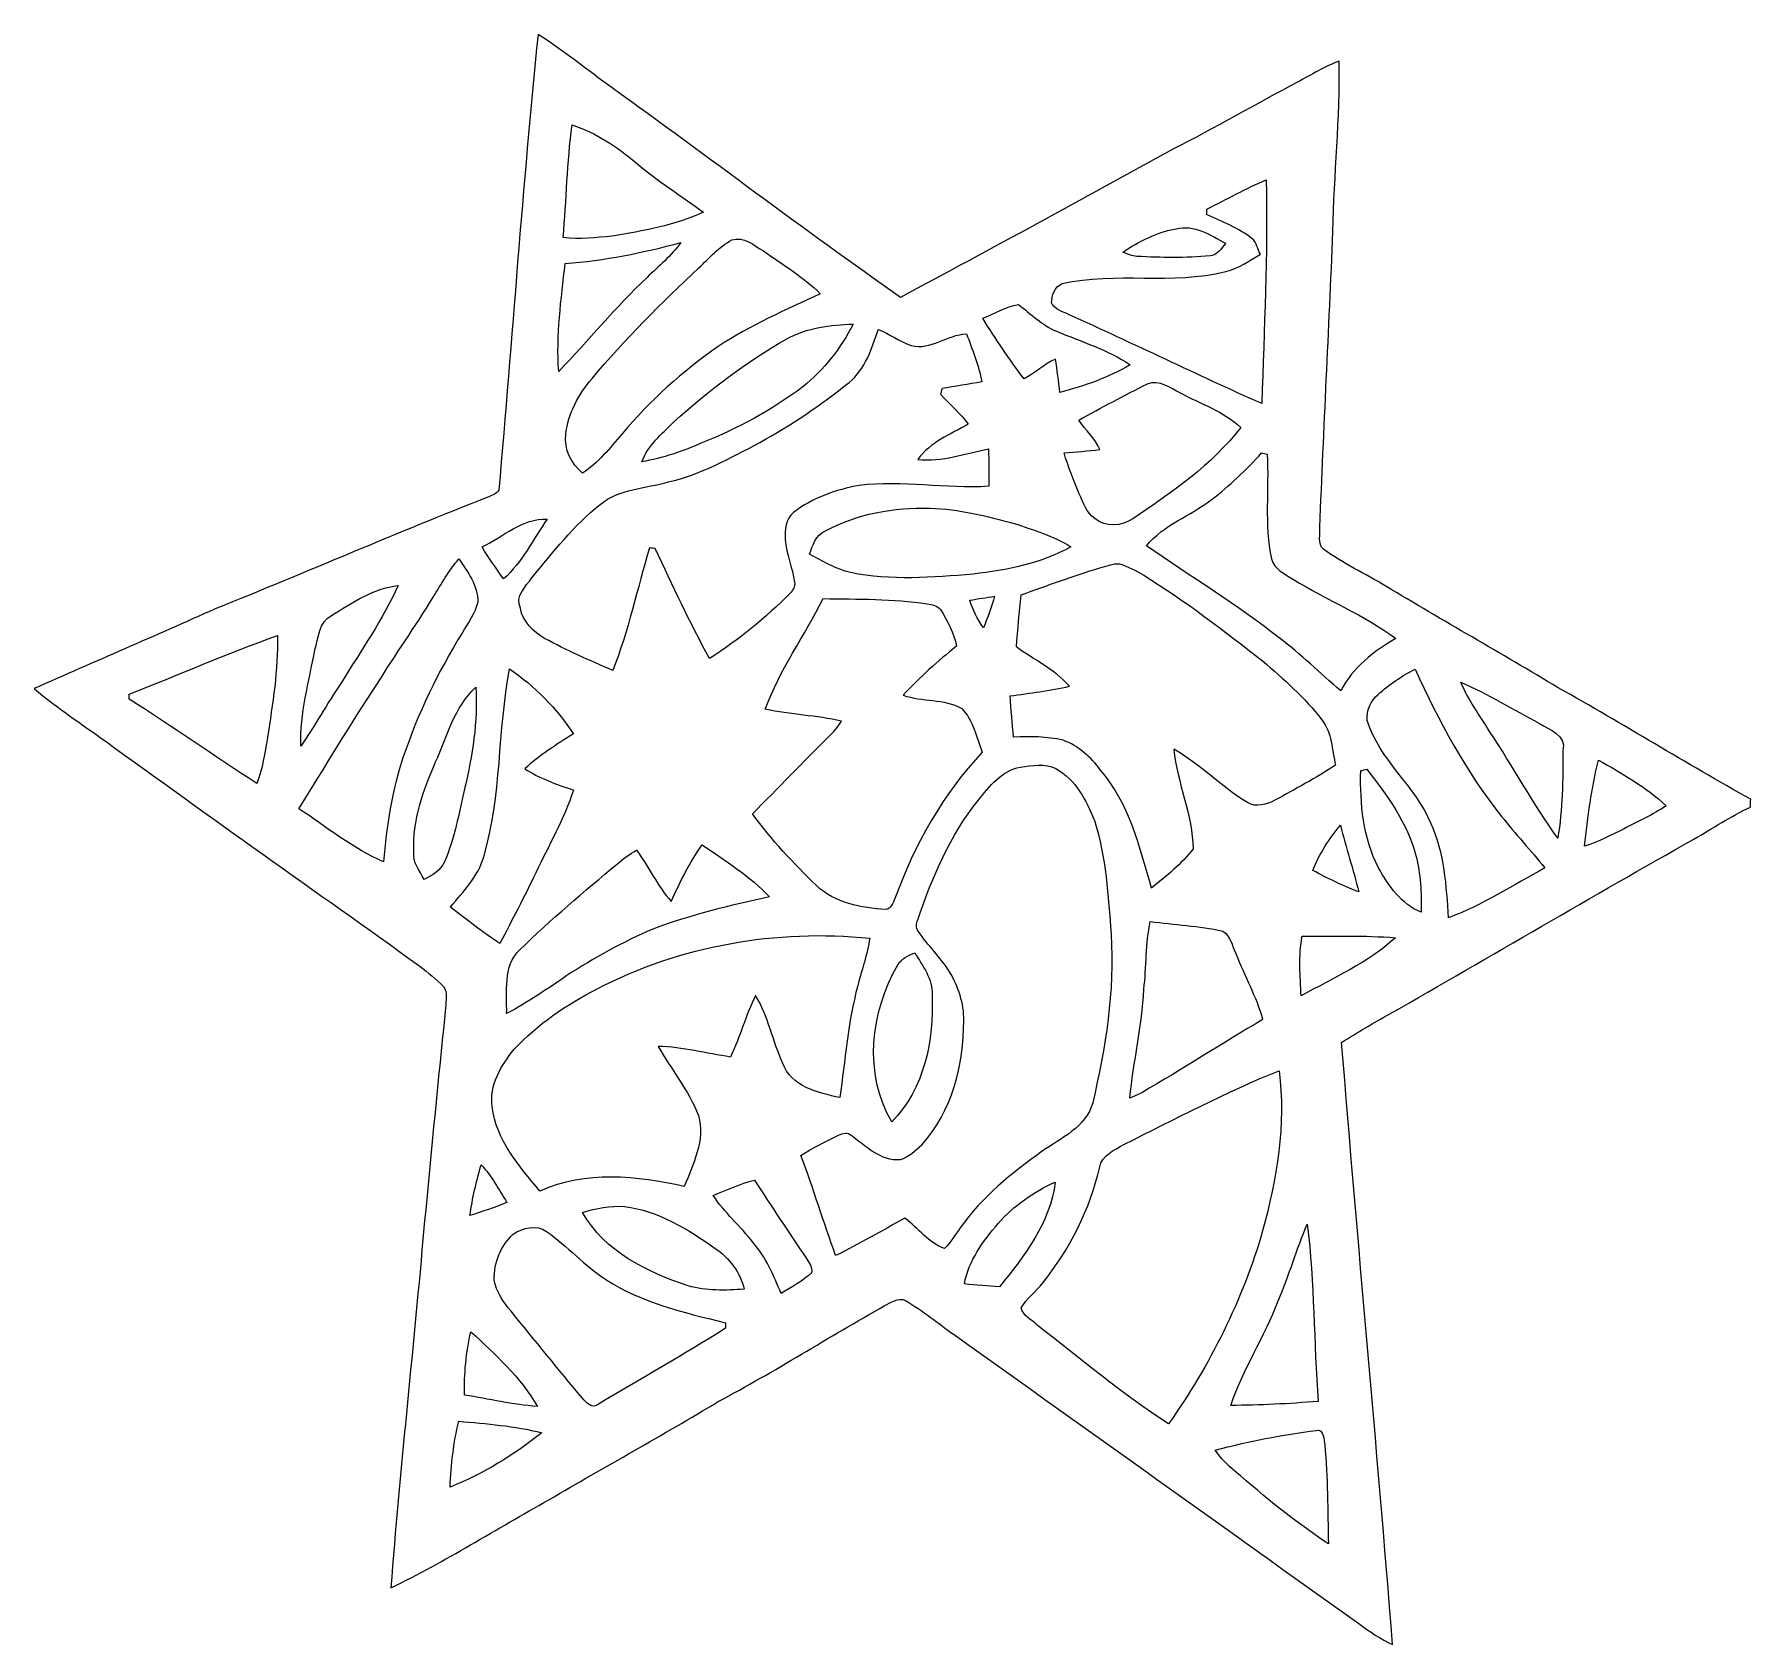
# Model space of a CAD drawing. Header units: centimetres. Extents: x -14.2 to 14.5, y -14.1 to 12.8.
import ezdxf

# ---------------------------------------------------------------- set-up
doc = ezdxf.new("R2010")
doc.units = ezdxf.units.CM
doc.header["$MEASUREMENT"] = 0
doc.layers.add('Layer 1', color=7, linetype='Continuous')

msp = doc.modelspace()

# ---------------------------------------------------------------- linework, layer by layer
at = {"layer": 'Layer 1', "color": 8}
for points, knots in [([(-5.80355, 12.84111), (-5.37245, 12.56947), (-4.97946, 12.24245), (-4.5653, 11.94647), (-4.5653, 11.94647), (-2.95134, 10.78653), (-1.36843, 9.58391), (0.25859, 8.44232), (0.25859, 8.44232), (1.78364, 9.25689), (3.30059, 10.08521), (4.81506, 10.91953), (4.81506, 10.91953), (5.51956, 11.27725), (6.2043, 11.67306), (6.90245, 12.04348), (6.90245, 12.04348), (7.13281, 12.16272), (7.35295, 12.30383), (7.59777, 12.39308), (7.59777, 12.39308), (7.614, 11.44164), (7.51099, 10.49302), (7.49335, 9.54229), (7.49335, 9.54229), (7.42244, 7.89517), (7.34201, 6.24911), (7.27357, 4.60199), (7.27357, 4.60199), (7.28839, 4.49016), (7.23018, 4.32012), (7.3339, 4.23086), (7.3339, 4.23086), (7.66233, 3.9945), (8.03063, 3.82058), (8.37812, 3.61386), (8.37812, 3.61386), (9.33379, 3.03742), (10.3064, 2.48955), (11.26208, 1.91347), (11.26208, 1.91347), (12.34369, 1.30775), (13.39638, 0.65158), (14.48082, 0.0508), (14.48082, 0.0508), (14.47976, 0.0067), (14.47906, -0.03739), (14.47906, -0.0822), (14.47906, -0.0822), (14.14568, -0.22966), (13.84582, -0.43991), (13.52867, -0.61701), (13.52867, -0.61701), (11.82687, -1.57868), (10.1413, -2.56822), (8.44515, -3.54013), (8.44515, -3.54013), (8.17033, -3.689), (7.90293, -3.85092), (7.6387, -4.01743), (7.6387, -4.01743), (7.90751, -7.37482), (8.22607, -10.72938), (8.49136, -14.08712), (8.49136, -14.08712), (8.28746, -13.9954), (8.10472, -13.86699), (7.92762, -13.73293), (7.92762, -13.73293), (5.66808, -12.12462), (3.41312, -10.5096), (1.15464, -8.89988), (1.15464, -8.89988), (0.88406, -8.71185), (0.62971, -8.49947), (0.34431, -8.33367), (0.34431, -8.33367), (0.2219, -8.27052), (0.09419, -8.37424), (-0.0127, -8.42116), (-0.0127, -8.42116), (-0.94262, -8.94644), (-1.84538, -9.519), (-2.788, -10.02171), (-2.788, -10.02171), (-3.72322, -10.58616), (-4.68101, -11.11179), (-5.62293, -11.66495), (-5.62293, -11.66495), (-6.50381, -12.15496), (-7.35612, -12.69859), (-8.26453, -13.13674), (-8.26453, -13.13674), (-8.11706, -11.18976), (-7.90011, -9.24877), (-7.7283, -7.30391), (-7.7283, -7.30391), (-7.60871, -6.01486), (-7.48312, -4.72652), (-7.34977, -3.43923), (-7.34977, -3.43923), (-7.35083, -3.3207), (-7.30709, -3.1817), (-7.38399, -3.08116), (-7.38399, -3.08116), (-7.50817, -2.95698), (-7.64399, -2.84621), (-7.78193, -2.73897), (-7.78193, -2.73897), (-9.53029, -1.48661), (-11.28818, -0.24836), (-13.02879, 1.01388), (-13.02879, 1.01388), (-13.4306, 1.30739), (-13.85394, 1.57409), (-14.22929, 1.90183), (-14.22929, 1.90183), (-13.22105, 2.34703), (-12.20999, 2.78518), (-11.20316, 3.23286), (-11.20316, 3.23286), (-9.67317, 3.8481), (-8.16151, 4.5085), (-6.62517, 5.10893), (-6.62517, 5.10893), (-6.5659, 5.13609), (-6.49781, 5.15938), (-6.45971, 5.21653), (-6.45971, 5.21653), (-6.23358, 7.75723), (-6.06354, 10.30358), (-5.80355, 12.84111), (-5.80355, 12.84111), (-5.80355, 12.84111), (-5.80355, 12.84111), (-5.80355, 12.84111)], [0, 0, 0, 0, 0.02857143, 0.02857143, 0.02857143, 0.02857143, 0.05714286, 0.05714286, 0.05714286, 0.05714286, 0.08571429, 0.08571429, 0.08571429, 0.08571429, 0.11428571, 0.11428571, 0.11428571, 0.11428571, 0.14285714, 0.14285714, 0.14285714, 0.14285714, 0.17142857, 0.17142857, 0.17142857, 0.17142857, 0.2, 0.2, 0.2, 0.2, 0.22857143, 0.22857143, 0.22857143, 0.22857143, 0.25714286, 0.25714286, 0.25714286, 0.25714286, 0.28571429, 0.28571429, 0.28571429, 0.28571429, 0.31428571, 0.31428571, 0.31428571, 0.31428571, 0.34285714, 0.34285714, 0.34285714, 0.34285714, 0.37142857, 0.37142857, 0.37142857, 0.37142857, 0.4, 0.4, 0.4, 0.4, 0.42857143, 0.42857143, 0.42857143, 0.42857143, 0.45714286, 0.45714286, 0.45714286, 0.45714286, 0.48571429, 0.48571429, 0.48571429, 0.48571429, 0.51428571, 0.51428571, 0.51428571, 0.51428571, 0.54285714, 0.54285714, 0.54285714, 0.54285714, 0.57142857, 0.57142857, 0.57142857, 0.57142857, 0.6, 0.6, 0.6, 0.6, 0.62857143, 0.62857143, 0.62857143, 0.62857143, 0.65714286, 0.65714286, 0.65714286, 0.65714286, 0.68571429, 0.68571429, 0.68571429, 0.68571429, 0.71428571, 0.71428571, 0.71428571, 0.71428571, 0.74285714, 0.74285714, 0.74285714, 0.74285714, 0.77142857, 0.77142857, 0.77142857, 0.77142857, 0.8, 0.8, 0.8, 0.8, 0.82857143, 0.82857143, 0.82857143, 0.82857143, 0.85714286, 0.85714286, 0.85714286, 0.85714286, 0.88571429, 0.88571429, 0.88571429, 0.88571429, 0.91428571, 0.91428571, 0.91428571, 0.91428571, 0.94285714, 0.94285714, 0.94285714, 0.94285714, 1, 1, 1, 1]), ([(-5.23311, 11.32558), (-5.31989, 10.70151), (-5.32765, 10.06969), (-5.38339, 9.4428), (-5.38339, 9.4428), (-5.1114, 9.40223), (-4.83517, 9.44457), (-4.56318, 9.46503), (-4.56318, 9.46503), (-4.0446, 9.55075), (-3.51896, 9.65024), (-3.03601, 9.86543), (-3.03601, 9.86543), (-3.40924, 10.14342), (-3.80788, 10.38754), (-4.16137, 10.69128), (-4.16137, 10.69128), (-4.48134, 10.95939), (-4.83235, 11.19787), (-5.23311, 11.32558), (-5.23311, 11.32558), (-5.23311, 11.32558), (-5.23311, 11.32558), (-5.23311, 11.32558)], [0, 0, 0, 0, 0.14285714, 0.14285714, 0.14285714, 0.14285714, 0.28571429, 0.28571429, 0.28571429, 0.28571429, 0.42857143, 0.42857143, 0.42857143, 0.42857143, 0.57142857, 0.57142857, 0.57142857, 0.57142857, 0.71428571, 0.71428571, 0.71428571, 0.71428571, 1, 1, 1, 1]), ([(5.38621, 9.92011), (5.3848, 9.89753), (5.38162, 9.85202), (5.38021, 9.82909), (5.38021, 9.82909), (5.64127, 9.70774), (5.91573, 9.60367), (6.14468, 9.42375), (6.14468, 9.42375), (6.22441, 9.3599), (6.22582, 9.24525), (6.27944, 9.16411), (6.27944, 9.16411), (6.09459, 9.05369), (5.91291, 8.92387), (5.70018, 8.87271), (5.70018, 8.87271), (4.80272, 8.6487), (3.86151, 8.88012), (2.96263, 8.67234), (2.96263, 8.67234), (2.8381, 8.62295), (2.78624, 8.47372), (2.788, 8.34919), (2.788, 8.34919), (2.83316, 8.23136), (2.97921, 8.20914), (3.07869, 8.15269), (3.07869, 8.15269), (4.15925, 7.67009), (5.2197, 7.14375), (6.30308, 6.6675), (6.30308, 6.6675), (6.34153, 7.91386), (6.40362, 9.16164), (6.37787, 10.40871), (6.37787, 10.40871), (6.03744, 10.26654), (5.71606, 10.08451), (5.38621, 9.92011), (5.38621, 9.92011), (5.38621, 9.92011), (5.38621, 9.92011), (5.38621, 9.92011)], [0, 0, 0, 0, 0.08333333, 0.08333333, 0.08333333, 0.08333333, 0.16666667, 0.16666667, 0.16666667, 0.16666667, 0.25, 0.25, 0.25, 0.25, 0.33333333, 0.33333333, 0.33333333, 0.33333333, 0.41666667, 0.41666667, 0.41666667, 0.41666667, 0.5, 0.5, 0.5, 0.5, 0.58333333, 0.58333333, 0.58333333, 0.58333333, 0.66666667, 0.66666667, 0.66666667, 0.66666667, 0.75, 0.75, 0.75, 0.75, 0.83333333, 0.83333333, 0.83333333, 0.83333333, 1, 1, 1, 1]), ([(4.87292, 9.58956), (4.54766, 9.53452), (4.25203, 9.37648), (3.97792, 9.20044), (3.97792, 9.20044), (4.05447, 9.1694), (4.13173, 9.13447), (4.21534, 9.12777), (4.21534, 9.12777), (4.62174, 9.10519), (5.03096, 9.09849), (5.43701, 9.13694), (5.43701, 9.13694), (5.56013, 9.14753), (5.62998, 9.25971), (5.69771, 9.34861), (5.69771, 9.34861), (5.44442, 9.4809), (5.17031, 9.66682), (4.87292, 9.58956), (4.87292, 9.58956), (4.87292, 9.58956), (4.87292, 9.58956), (4.87292, 9.58956)], [0, 0, 0, 0, 0.14285714, 0.14285714, 0.14285714, 0.14285714, 0.28571429, 0.28571429, 0.28571429, 0.28571429, 0.42857143, 0.42857143, 0.42857143, 0.42857143, 0.57142857, 0.57142857, 0.57142857, 0.57142857, 0.71428571, 0.71428571, 0.71428571, 0.71428571, 1, 1, 1, 1]), ([(-5.34952, 9.00889), (-5.41584, 8.41022), (-5.50404, 7.80697), (-5.45712, 7.20337), (-5.45712, 7.20337), (-4.95618, 7.72054), (-4.50568, 8.28463), (-3.97792, 8.7757), (-3.97792, 8.7757), (-3.78883, 8.96832), (-3.57011, 9.13659), (-3.41454, 9.35955), (-3.41454, 9.35955), (-4.04883, 9.18951), (-4.69371, 9.05686), (-5.34952, 9.00889), (-5.34952, 9.00889), (-5.34952, 9.00889), (-5.34952, 9.00889), (-5.34952, 9.00889)], [0, 0, 0, 0, 0.16666667, 0.16666667, 0.16666667, 0.16666667, 0.33333333, 0.33333333, 0.33333333, 0.33333333, 0.5, 0.5, 0.5, 0.5, 0.66666667, 0.66666667, 0.66666667, 0.66666667, 1, 1, 1, 1]), ([(-2.56187, 9.40294), (-2.77848, 9.29076), (-2.93723, 9.09779), (-3.11503, 8.93586), (-3.11503, 8.93586), (-3.74015, 8.34954), (-4.34975, 7.74418), (-4.89903, 7.08519), (-4.89903, 7.08519), (-5.1308, 6.82343), (-5.29766, 6.50205), (-5.34035, 6.15174), (-5.34035, 6.15174), (-5.37069, 5.90056), (-5.24581, 5.66455), (-5.0613, 5.50369), (-5.0613, 5.50369), (-4.79354, 5.67161), (-4.60304, 5.92737), (-4.39632, 6.16056), (-4.39632, 6.16056), (-3.92959, 6.71689), (-3.3849, 7.20654), (-2.78977, 7.62141), (-2.78977, 7.62141), (-2.25178, 7.97242), (-1.66335, 8.23419), (-1.08232, 8.50371), (-1.08232, 8.50371), (-1.36631, 8.78311), (-1.70886, 8.99019), (-2.03306, 9.21808), (-2.03306, 9.21808), (-2.19287, 9.31051), (-2.35973, 9.47138), (-2.56187, 9.40294), (-2.56187, 9.40294), (-2.56187, 9.40294), (-2.56187, 9.40294), (-2.56187, 9.40294)], [0, 0, 0, 0, 0.09090909, 0.09090909, 0.09090909, 0.09090909, 0.18181818, 0.18181818, 0.18181818, 0.18181818, 0.27272727, 0.27272727, 0.27272727, 0.27272727, 0.36363636, 0.36363636, 0.36363636, 0.36363636, 0.45454545, 0.45454545, 0.45454545, 0.45454545, 0.54545455, 0.54545455, 0.54545455, 0.54545455, 0.63636364, 0.63636364, 0.63636364, 0.63636364, 0.72727273, 0.72727273, 0.72727273, 0.72727273, 0.81818182, 0.81818182, 0.81818182, 0.81818182, 1, 1, 1, 1]), ([(1.63548, 8.09378), (1.84714, 7.74347), (2.08245, 7.40869), (2.32551, 7.07919), (2.32551, 7.07919), (2.50966, 7.17479), (2.66206, 7.3212), (2.85009, 7.4101), (2.85009, 7.4101), (2.88043, 7.22489), (2.90654, 7.03862), (2.92559, 6.8513), (2.92559, 6.8513), (3.33375, 6.96031), (3.73803, 7.10001), (4.10245, 7.31626), (4.10245, 7.31626), (3.72357, 7.56885), (3.28507, 7.69761), (2.87161, 7.87788), (2.87161, 7.87788), (2.62572, 7.97207), (2.44193, 8.16927), (2.23308, 8.32097), (2.23308, 8.32097), (2.02036, 8.28922), (1.83339, 8.17104), (1.63548, 8.09378), (1.63548, 8.09378), (1.63548, 8.09378), (1.63548, 8.09378), (1.63548, 8.09378)], [0, 0, 0, 0, 0.11111111, 0.11111111, 0.11111111, 0.11111111, 0.22222222, 0.22222222, 0.22222222, 0.22222222, 0.33333333, 0.33333333, 0.33333333, 0.33333333, 0.44444444, 0.44444444, 0.44444444, 0.44444444, 0.55555556, 0.55555556, 0.55555556, 0.55555556, 0.66666667, 0.66666667, 0.66666667, 0.66666667, 0.77777778, 0.77777778, 0.77777778, 0.77777778, 1, 1, 1, 1]), ([(-0.11324, 7.90787), (-0.21872, 7.58578), (-0.32844, 7.24641), (-0.59972, 7.02028), (-0.59972, 7.02028), (-1.06892, 6.64492), (-1.57021, 6.30767), (-2.09479, 6.0138), (-2.09479, 6.0138), (-2.58798, 5.76121), (-3.07305, 5.47582), (-3.62197, 5.35834), (-3.62197, 5.35834), (-4.00544, 5.2451), (-4.44535, 5.24369), (-4.76673, 4.97875), (-4.76673, 4.97875), (-5.20241, 4.62562), (-5.55519, 4.18677), (-5.90656, 3.7532), (-5.90656, 3.7532), (-6.01169, 3.6068), (-6.19054, 3.45052), (-6.09953, 3.2445), (-6.09953, 3.2445), (-6.05896, 3.02048), (-5.88363, 2.85115), (-5.69419, 2.74073), (-5.69419, 2.74073), (-5.32659, 2.53718), (-4.93854, 2.37419), (-4.55507, 2.2031), (-4.55507, 2.2031), (-4.28625, 2.86632), (-4.14831, 3.57223), (-3.93665, 4.25415), (-3.93665, 4.25415), (-3.91301, 4.25097), (-3.86574, 4.24533), (-3.8421, 4.24251), (-3.8421, 4.24251), (-3.55283, 3.62373), (-3.26108, 3.00426), (-2.93688, 2.40242), (-2.93688, 2.40242), (-2.44828, 2.71498), (-1.99355, 3.07975), (-1.58821, 3.49426), (-1.58821, 3.49426), (-1.5434, 3.54506), (-1.49578, 3.60715), (-1.51236, 3.67947), (-1.51236, 3.67947), (-1.54728, 3.92077), (-1.65241, 4.14867), (-1.67181, 4.39244), (-1.67181, 4.39244), (-1.67181, 4.54801), (-1.66758, 4.74063), (-1.53141, 4.84576), (-1.53141, 4.84576), (-1.21214, 5.08952), (-0.82233, 5.22746), (-0.43074, 5.29837), (-0.43074, 5.29837), (0.29245, 5.38515), (1.01459, 5.23875), (1.73884, 5.28285), (1.73884, 5.28285), (1.73884, 5.49169), (1.73673, 5.70089), (1.73214, 5.90938), (1.73214, 5.90938), (1.34161, 5.82965), (0.95462, 5.69101), (0.55104, 5.73229), (0.55104, 5.73229), (0.75177, 6.02086), (1.09679, 6.1535), (1.39206, 6.32107), (1.39206, 6.32107), (1.25659, 6.50628), (1.08444, 6.66009), (0.92675, 6.82449), (0.92675, 6.82449), (0.93345, 6.84742), (0.94686, 6.89328), (0.95391, 6.91621), (0.95391, 6.91621), (1.17581, 6.95748), (1.40018, 6.98571), (1.62137, 7.03121), (1.62137, 7.03121), (1.56492, 7.30779), (1.46156, 7.57167), (1.36278, 7.83484), (1.36278, 7.83484), (1.04211, 7.81685), (0.76412, 7.55297), (0.43709, 7.6394), (0.43709, 7.6394), (0.24306, 7.70572), (0.07514, 7.8292), (-0.11324, 7.90787), (-0.11324, 7.90787), (-0.11324, 7.90787), (-0.11324, 7.90787), (-0.11324, 7.90787)], [0, 0, 0, 0, 0.03571429, 0.03571429, 0.03571429, 0.03571429, 0.07142857, 0.07142857, 0.07142857, 0.07142857, 0.10714286, 0.10714286, 0.10714286, 0.10714286, 0.14285714, 0.14285714, 0.14285714, 0.14285714, 0.17857143, 0.17857143, 0.17857143, 0.17857143, 0.21428571, 0.21428571, 0.21428571, 0.21428571, 0.25, 0.25, 0.25, 0.25, 0.28571429, 0.28571429, 0.28571429, 0.28571429, 0.32142857, 0.32142857, 0.32142857, 0.32142857, 0.35714286, 0.35714286, 0.35714286, 0.35714286, 0.39285714, 0.39285714, 0.39285714, 0.39285714, 0.42857143, 0.42857143, 0.42857143, 0.42857143, 0.46428571, 0.46428571, 0.46428571, 0.46428571, 0.5, 0.5, 0.5, 0.5, 0.53571429, 0.53571429, 0.53571429, 0.53571429, 0.57142857, 0.57142857, 0.57142857, 0.57142857, 0.60714286, 0.60714286, 0.60714286, 0.60714286, 0.64285714, 0.64285714, 0.64285714, 0.64285714, 0.67857143, 0.67857143, 0.67857143, 0.67857143, 0.71428571, 0.71428571, 0.71428571, 0.71428571, 0.75, 0.75, 0.75, 0.75, 0.78571429, 0.78571429, 0.78571429, 0.78571429, 0.82142857, 0.82142857, 0.82142857, 0.82142857, 0.85714286, 0.85714286, 0.85714286, 0.85714286, 0.89285714, 0.89285714, 0.89285714, 0.89285714, 0.92857143, 0.92857143, 0.92857143, 0.92857143, 1, 1, 1, 1]), ([(-1.64183, 7.74771), (-2.32551, 7.36247), (-2.95169, 6.88022), (-3.5366, 6.35847), (-3.5366, 6.35847), (-3.73239, 6.15527), (-3.96981, 5.96759), (-4.06753, 5.69242), (-4.06753, 5.69242), (-3.71651, 5.75557), (-3.37714, 5.86916), (-3.05188, 6.0138), (-3.05188, 6.0138), (-2.45604, 6.25369), (-1.8856, 6.5592), (-1.37372, 6.94831), (-1.37372, 6.94831), (-1.02129, 7.23124), (-0.74048, 7.59495), (-0.53128, 7.9943), (-0.53128, 7.9943), (-0.91158, 7.98618), (-1.30528, 7.93715), (-1.64183, 7.74771), (-1.64183, 7.74771), (-1.64183, 7.74771), (-1.64183, 7.74771), (-1.64183, 7.74771)], [0, 0, 0, 0, 0.125, 0.125, 0.125, 0.125, 0.25, 0.25, 0.25, 0.25, 0.375, 0.375, 0.375, 0.375, 0.5, 0.5, 0.5, 0.5, 0.625, 0.625, 0.625, 0.625, 0.75, 0.75, 0.75, 0.75, 1, 1, 1, 1]), ([(4.39032, 6.99805), (4.00403, 6.80014), (3.61774, 6.60082), (3.23991, 6.38739), (3.23991, 6.38739), (3.3595, 6.22441), (3.51402, 6.08506), (3.59586, 5.89668), (3.59586, 5.89668), (3.39584, 5.87269), (3.1944, 5.86105), (2.99473, 5.84165), (2.99473, 5.84165), (3.06352, 5.6074), (3.15595, 5.38127), (3.24944, 5.15585), (3.24944, 5.15585), (3.31999, 5.01015), (3.36691, 4.83764), (3.5119, 4.74663), (3.5119, 4.74663), (3.68829, 4.58929), (3.95993, 4.6161), (4.14514, 4.74204), (4.14514, 4.74204), (4.79848, 5.18266), (5.46523, 5.63492), (5.9503, 6.26816), (5.9503, 6.26816), (5.66561, 6.54121), (5.27791, 6.65974), (4.93924, 6.84847), (4.93924, 6.84847), (4.76603, 6.92644), (4.59246, 7.07813), (4.39032, 6.99805), (4.39032, 6.99805), (4.39032, 6.99805), (4.39032, 6.99805), (4.39032, 6.99805)], [0, 0, 0, 0, 0.09090909, 0.09090909, 0.09090909, 0.09090909, 0.18181818, 0.18181818, 0.18181818, 0.18181818, 0.27272727, 0.27272727, 0.27272727, 0.27272727, 0.36363636, 0.36363636, 0.36363636, 0.36363636, 0.45454545, 0.45454545, 0.45454545, 0.45454545, 0.54545455, 0.54545455, 0.54545455, 0.54545455, 0.63636364, 0.63636364, 0.63636364, 0.63636364, 0.72727273, 0.72727273, 0.72727273, 0.72727273, 0.81818182, 0.81818182, 0.81818182, 0.81818182, 1, 1, 1, 1]), ([(5.45818, 5.05531), (5.10505, 4.78755), (4.66196, 4.63973), (4.37374, 4.29048), (4.37374, 4.29048), (5.10893, 3.77049), (5.88645, 3.31047), (6.59165, 2.74779), (6.59165, 2.74779), (6.95925, 2.48109), (7.27781, 2.15583), (7.62388, 1.86337), (7.62388, 1.86337), (7.82391, 2.25249), (8.17386, 2.52413), (8.54639, 2.7372), (8.54639, 2.7372), (8.01582, 3.13408), (7.39105, 3.37714), (6.83084, 3.72674), (6.83084, 3.72674), (6.69572, 3.81811), (6.50487, 3.89043), (6.46747, 4.06964), (6.46747, 4.06964), (6.33659, 4.64361), (6.42973, 5.2391), (6.39163, 5.82154), (6.39163, 5.82154), (6.36905, 5.82648), (6.32354, 5.836), (6.30096, 5.84059), (6.30096, 5.84059), (6.04167, 5.55696), (5.76192, 5.29061), (5.45818, 5.05531), (5.45818, 5.05531), (5.45818, 5.05531), (5.45818, 5.05531), (5.45818, 5.05531)], [0, 0, 0, 0, 0.09090909, 0.09090909, 0.09090909, 0.09090909, 0.18181818, 0.18181818, 0.18181818, 0.18181818, 0.27272727, 0.27272727, 0.27272727, 0.27272727, 0.36363636, 0.36363636, 0.36363636, 0.36363636, 0.45454545, 0.45454545, 0.45454545, 0.45454545, 0.54545455, 0.54545455, 0.54545455, 0.54545455, 0.63636364, 0.63636364, 0.63636364, 0.63636364, 0.72727273, 0.72727273, 0.72727273, 0.72727273, 0.81818182, 0.81818182, 0.81818182, 0.81818182, 1, 1, 1, 1]), ([(-1.00471, 4.53143), (-1.16099, 4.46723), (-1.20897, 4.29119), (-1.26189, 4.14937), (-1.26189, 4.14937), (-1.04316, 4.02837), (-0.82056, 3.90278), (-0.57679, 3.83928), (-0.57679, 3.83928), (0.09913, 3.70417), (0.79446, 3.75567), (1.47567, 3.81564), (1.47567, 3.81564), (2.0387, 3.87914), (2.61126, 3.99521), (3.1115, 4.27179), (3.1115, 4.27179), (2.81799, 4.45064), (2.48532, 4.55083), (2.16359, 4.66372), (2.16359, 4.66372), (1.70215, 4.78049), (1.23649, 4.9082), (0.75741, 4.9149), (0.75741, 4.9149), (0.15275, 4.93466), (-0.47166, 4.82706), (-1.00471, 4.53143), (-1.00471, 4.53143), (-1.00471, 4.53143), (-1.00471, 4.53143), (-1.00471, 4.53143)], [0, 0, 0, 0, 0.11111111, 0.11111111, 0.11111111, 0.11111111, 0.22222222, 0.22222222, 0.22222222, 0.22222222, 0.33333333, 0.33333333, 0.33333333, 0.33333333, 0.44444444, 0.44444444, 0.44444444, 0.44444444, 0.55555556, 0.55555556, 0.55555556, 0.55555556, 0.66666667, 0.66666667, 0.66666667, 0.66666667, 0.77777778, 0.77777778, 0.77777778, 0.77777778, 1, 1, 1, 1]), ([(-6.73806, 4.26861), (-6.6294, 4.08305), (-6.50028, 3.91089), (-6.37858, 3.73345), (-6.37858, 3.73345), (-6.07201, 4.01355), (-5.88363, 4.39596), (-5.65115, 4.73498), (-5.65115, 4.73498), (-6.06672, 4.74945), (-6.38739, 4.44394), (-6.73806, 4.26861), (-6.73806, 4.26861), (-6.73806, 4.26861), (-6.73806, 4.26861), (-6.73806, 4.26861)], [0, 0, 0, 0, 0.2, 0.2, 0.2, 0.2, 0.4, 0.4, 0.4, 0.4, 0.6, 0.6, 0.6, 0.6, 1, 1, 1, 1]), ([(-7.55756, 3.43076), (-7.85707, 2.93511), (-8.19468, 2.4638), (-8.49842, 1.97097), (-8.49842, 1.97097), (-8.95421, 1.29081), (-9.36801, 0.5842), (-9.80546, -0.1076), (-9.80546, -0.1076), (-9.34156, -0.4131), (-8.90446, -0.77435), (-8.39047, -0.99483), (-8.39047, -0.99483), (-8.33261, -0.40252), (-8.25571, 0.19368), (-8.05744, 0.75741), (-8.05744, 0.75741), (-7.81297, 1.48766), (-7.47113, 2.18193), (-7.06861, 2.83774), (-7.06861, 2.83774), (-6.97477, 3.00214), (-6.85518, 3.15913), (-6.81214, 3.34716), (-6.81214, 3.34716), (-6.80403, 3.62479), (-6.98324, 3.85198), (-7.12788, 4.07), (-7.12788, 4.07), (-7.29509, 3.87421), (-7.42139, 3.64843), (-7.55756, 3.43076), (-7.55756, 3.43076), (-7.55756, 3.43076), (-7.55756, 3.43076), (-7.55756, 3.43076)], [0, 0, 0, 0, 0.1, 0.1, 0.1, 0.1, 0.2, 0.2, 0.2, 0.2, 0.3, 0.3, 0.3, 0.3, 0.4, 0.4, 0.4, 0.4, 0.5, 0.5, 0.5, 0.5, 0.6, 0.6, 0.6, 0.6, 0.7, 0.7, 0.7, 0.7, 0.8, 0.8, 0.8, 0.8, 1, 1, 1, 1]), ([(3.59481, 3.92077), (3.15313, 3.77966), (2.71533, 3.62761), (2.28, 3.46851), (2.28, 3.46851), (2.24966, 3.17817), (2.21968, 2.88784), (2.19851, 2.59644), (2.19851, 2.59644), (2.49414, 2.3809), (2.83986, 2.21933), (3.08469, 1.94134), (3.08469, 1.94134), (2.75908, 1.86267), (2.42499, 1.82668), (2.09444, 1.77694), (2.09444, 1.77694), (2.10961, 1.54764), (2.12866, 1.31763), (2.15053, 1.08867), (2.15053, 1.08867), (2.42711, 1.10102), (2.70757, 1.10067), (2.9785, 1.03646), (2.9785, 1.03646), (3.23638, 0.94544), (3.44523, 0.75389), (3.6068, 0.53799), (3.6068, 0.53799), (4.08693, -0.01764), (4.25944, -0.75142), (4.45946, -1.43828), (4.45946, -1.43828), (4.69971, -1.23014), (4.96217, -1.0354), (5.15479, -0.7814), (5.15479, -0.7814), (5.14703, -0.21449), (4.88809, 0.32103), (4.8327, 0.88583), (4.8327, 0.88583), (5.27262, 0.63183), (5.63139, 0.2607), (6.06284, -0.006), (6.06284, -0.006), (6.2043, -0.09313), (6.38492, -0.03528), (6.52357, 0.03316), (6.52357, 0.03316), (6.86506, 0.2219), (7.20937, 0.40711), (7.53816, 0.61807), (7.53816, 0.61807), (7.47289, 0.87348), (7.48101, 1.16699), (7.30497, 1.37936), (7.30497, 1.37936), (7.01887, 1.74872), (6.67138, 2.06551), (6.31261, 2.36255), (6.31261, 2.36255), (5.67267, 2.86985), (5.0225, 3.36691), (4.32717, 3.79695), (4.32717, 3.79695), (4.20017, 3.8735), (4.06647, 3.94123), (3.92536, 3.98674), (3.92536, 3.98674), (3.81212, 3.99874), (3.7024, 3.94264), (3.59481, 3.92077), (3.59481, 3.92077), (3.59481, 3.92077), (3.59481, 3.92077), (3.59481, 3.92077)], [0, 0, 0, 0, 0.05, 0.05, 0.05, 0.05, 0.1, 0.1, 0.1, 0.1, 0.15, 0.15, 0.15, 0.15, 0.2, 0.2, 0.2, 0.2, 0.25, 0.25, 0.25, 0.25, 0.3, 0.3, 0.3, 0.3, 0.35, 0.35, 0.35, 0.35, 0.4, 0.4, 0.4, 0.4, 0.45, 0.45, 0.45, 0.45, 0.5, 0.5, 0.5, 0.5, 0.55, 0.55, 0.55, 0.55, 0.6, 0.6, 0.6, 0.6, 0.65, 0.65, 0.65, 0.65, 0.7, 0.7, 0.7, 0.7, 0.75, 0.75, 0.75, 0.75, 0.8, 0.8, 0.8, 0.8, 0.85, 0.85, 0.85, 0.85, 0.9, 0.9, 0.9, 0.9, 1, 1, 1, 1]), ([(-9.26006, 3.12067), (-9.46961, 3.01801), (-9.47632, 2.74391), (-9.53523, 2.54741), (-9.53523, 2.54741), (-9.63965, 2.01612), (-9.78288, 1.48378), (-9.77371, 0.93909), (-9.77371, 0.93909), (-9.53135, 1.28305), (-9.33238, 1.65523), (-9.09214, 2.00096), (-9.09214, 2.00096), (-8.76618, 2.53647), (-8.39893, 3.05329), (-8.14317, 3.62691), (-8.14317, 3.62691), (-8.55874, 3.57434), (-8.91364, 3.33728), (-9.26006, 3.12067), (-9.26006, 3.12067), (-9.26006, 3.12067), (-9.26006, 3.12067), (-9.26006, 3.12067)], [0, 0, 0, 0, 0.14285714, 0.14285714, 0.14285714, 0.14285714, 0.28571429, 0.28571429, 0.28571429, 0.28571429, 0.42857143, 0.42857143, 0.42857143, 0.42857143, 0.57142857, 0.57142857, 0.57142857, 0.57142857, 0.71428571, 0.71428571, 0.71428571, 0.71428571, 1, 1, 1, 1]), ([(-1.03293, 3.40466), (-1.34514, 2.78342), (-1.76248, 2.21192), (-2.00237, 1.5561), (-2.00237, 1.5561), (-1.5808, 1.46297), (-1.14582, 1.45274), (-0.72496, 1.35608), (-0.72496, 1.35608), (-0.78916, 1.25942), (-0.86536, 1.17122), (-0.94827, 1.08938), (-0.94827, 1.08938), (-1.37619, 0.6664), (-1.79141, 0.23072), (-2.21827, -0.19403), (-2.21827, -0.19403), (-1.89759, -0.62442), (-1.53494, -1.02341), (-1.14618, -1.39347), (-1.14618, -1.39347), (-0.83961, -1.68804), (-0.39476, -1.76142), (0.01199, -1.79458), (0.01199, -1.79458), (0.10266, -1.78223), (0.13123, -1.68134), (0.16581, -1.61078), (0.16581, -1.61078), (0.49495, -0.71367), (0.96979, 0.1397), (1.62701, 0.83926), (1.62701, 0.83926), (1.53035, 1.08726), (1.47355, 1.37125), (1.28446, 1.56739), (1.28446, 1.56739), (0.98531, 1.74025), (0.62195, 1.67534), (0.3048, 1.78999), (0.3048, 1.78999), (0.57961, 2.08774), (0.88265, 2.35797), (1.19839, 2.61126), (1.19839, 2.61126), (1.14653, 2.82928), (1.04951, 3.03495), (0.92604, 3.22086), (0.92604, 3.22086), (0.87771, 3.29142), (0.78599, 3.30341), (0.70838, 3.31752), (0.70838, 3.31752), (0.13229, 3.40113), (-0.45226, 3.3976), (-1.03293, 3.40466), (-1.03293, 3.40466), (-1.03293, 3.40466), (-1.03293, 3.40466), (-1.03293, 3.40466)], [0, 0, 0, 0, 0.0625, 0.0625, 0.0625, 0.0625, 0.125, 0.125, 0.125, 0.125, 0.1875, 0.1875, 0.1875, 0.1875, 0.25, 0.25, 0.25, 0.25, 0.3125, 0.3125, 0.3125, 0.3125, 0.375, 0.375, 0.375, 0.375, 0.4375, 0.4375, 0.4375, 0.4375, 0.5, 0.5, 0.5, 0.5, 0.5625, 0.5625, 0.5625, 0.5625, 0.625, 0.625, 0.625, 0.625, 0.6875, 0.6875, 0.6875, 0.6875, 0.75, 0.75, 0.75, 0.75, 0.8125, 0.8125, 0.8125, 0.8125, 0.875, 0.875, 0.875, 0.875, 1, 1, 1, 1]), ([(1.41781, 3.37891), (1.47002, 3.21486), (1.54728, 3.05894), (1.64818, 2.91888), (1.64818, 2.91888), (1.72014, 3.08998), (1.7847, 3.26425), (1.83233, 3.44382), (1.83233, 3.44382), (1.69404, 3.42441), (1.55504, 3.40184), (1.41781, 3.37891), (1.41781, 3.37891), (1.41781, 3.37891), (1.41781, 3.37891), (1.41781, 3.37891)], [0, 0, 0, 0, 0.2, 0.2, 0.2, 0.2, 0.4, 0.4, 0.4, 0.4, 0.6, 0.6, 0.6, 0.6, 1, 1, 1, 1]), ([(-12.64391, 1.80799), (-12.6432, 1.78647), (-12.64179, 1.74308), (-12.64073, 1.7212), (-12.64073, 1.7212), (-11.91895, 1.26788), (-11.22539, 0.77117), (-10.50572, 0.31433), (-10.50572, 0.31433), (-10.41294, 0.56092), (-10.37273, 0.82303), (-10.32686, 1.08091), (-10.32686, 1.08091), (-10.24537, 1.64641), (-10.14836, 2.21544), (-10.16318, 2.788), (-10.16318, 2.788), (-11.00067, 2.4892), (-11.81488, 2.12901), (-12.64391, 1.80799), (-12.64391, 1.80799), (-12.64391, 1.80799), (-12.64391, 1.80799), (-12.64391, 1.80799)], [0, 0, 0, 0, 0.14285714, 0.14285714, 0.14285714, 0.14285714, 0.28571429, 0.28571429, 0.28571429, 0.28571429, 0.42857143, 0.42857143, 0.42857143, 0.42857143, 0.57142857, 0.57142857, 0.57142857, 0.57142857, 0.71428571, 0.71428571, 0.71428571, 0.71428571, 1, 1, 1, 1]), ([(-6.27909, 2.23344), (-6.477, 1.19309), (-6.41033, 0.11218), (-6.71054, -0.91017), (-6.71054, -0.91017), (-6.80403, -1.24213), (-7.05767, -1.48978), (-7.26581, -1.7526), (-7.26581, -1.7526), (-6.99911, -1.96709), (-6.72641, -2.17523), (-6.43996, -2.36326), (-6.43996, -2.36326), (-6.24099, -1.96885), (-6.03003, -1.5808), (-5.84165, -1.18145), (-5.84165, -1.18145), (-5.62716, -0.72214), (-5.36328, -0.28187), (-5.21229, 0.20461), (-5.21229, 0.20461), (-5.49451, 0.29457), (-5.77321, 0.40217), (-6.0265, 0.55739), (-6.0265, 0.55739), (-5.78414, 0.78987), (-5.49134, 0.96097), (-5.21229, 1.14512), (-5.21229, 1.14512), (-5.49134, 1.57127), (-5.86387, 1.94028), (-6.27909, 2.23344), (-6.27909, 2.23344), (-6.27909, 2.23344), (-6.27909, 2.23344), (-6.27909, 2.23344)], [0, 0, 0, 0, 0.1, 0.1, 0.1, 0.1, 0.2, 0.2, 0.2, 0.2, 0.3, 0.3, 0.3, 0.3, 0.4, 0.4, 0.4, 0.4, 0.5, 0.5, 0.5, 0.5, 0.6, 0.6, 0.6, 0.6, 0.7, 0.7, 0.7, 0.7, 0.8, 0.8, 0.8, 0.8, 1, 1, 1, 1]), ([(8.24936, 1.80446), (8.12624, 1.69933), (8.04898, 1.52718), (8.06838, 1.36631), (8.06838, 1.36631), (8.26841, 0.70132), (8.87871, 0.27869), (9.13518, -0.35878), (9.13518, -0.35878), (9.36202, -0.85161), (9.39271, -1.39912), (9.42693, -1.93181), (9.42693, -1.93181), (9.99525, -1.71979), (10.50854, -1.38677), (11.03947, -1.09784), (11.03947, -1.09784), (10.80417, -0.80469), (10.54453, -0.53164), (10.31205, -0.23601), (10.31205, -0.23601), (9.71621, 0.51223), (9.26324, 1.35925), (8.86636, 2.22603), (8.86636, 2.22603), (8.64341, 2.11349), (8.43739, 1.9685), (8.24936, 1.80446), (8.24936, 1.80446), (8.24936, 1.80446), (8.24936, 1.80446), (8.24936, 1.80446)], [0, 0, 0, 0, 0.11111111, 0.11111111, 0.11111111, 0.11111111, 0.22222222, 0.22222222, 0.22222222, 0.22222222, 0.33333333, 0.33333333, 0.33333333, 0.33333333, 0.44444444, 0.44444444, 0.44444444, 0.44444444, 0.55555556, 0.55555556, 0.55555556, 0.55555556, 0.66666667, 0.66666667, 0.66666667, 0.66666667, 0.77777778, 0.77777778, 0.77777778, 0.77777778, 1, 1, 1, 1]), ([(-7.51664, 0.67451), (-7.72125, 0.19932), (-7.9054, -0.30127), (-7.88176, -0.82868), (-7.88176, -0.82868), (-7.90081, -1.00542), (-7.78722, -1.14512), (-7.71031, -1.29081), (-7.71031, -1.29081), (-7.57273, -1.22414), (-7.43021, -1.14088), (-7.36741, -0.99378), (-7.36741, -0.99378), (-7.20196, -0.60431), (-7.12505, -0.18521), (-7.03157, 0.22543), (-7.03157, 0.22543), (-6.90351, 0.7807), (-6.80508, 1.35079), (-6.84601, 1.92299), (-6.84601, 1.92299), (-7.20161, 1.59032), (-7.32473, 1.10455), (-7.51664, 0.67451), (-7.51664, 0.67451), (-7.51664, 0.67451), (-7.51664, 0.67451), (-7.51664, 0.67451)], [0, 0, 0, 0, 0.125, 0.125, 0.125, 0.125, 0.25, 0.25, 0.25, 0.25, 0.375, 0.375, 0.375, 0.375, 0.5, 0.5, 0.5, 0.5, 0.625, 0.625, 0.625, 0.625, 0.75, 0.75, 0.75, 0.75, 1, 1, 1, 1]), ([(9.63224, 2.00907), (9.75325, 1.71415), (9.94692, 1.45662), (10.11202, 1.18569), (10.11202, 1.18569), (10.50713, 0.59866), (10.84086, -0.02893), (11.25502, -0.6029), (11.25502, -0.6029), (11.33157, -0.11818), (11.34533, 0.37536), (11.33863, 0.86501), (11.33863, 0.86501), (11.40319, 1.12677), (11.11285, 1.21391), (10.95057, 1.31939), (10.95057, 1.31939), (10.51031, 1.54764), (10.08768, 1.81116), (9.63224, 2.00907), (9.63224, 2.00907), (9.63224, 2.00907), (9.63224, 2.00907), (9.63224, 2.00907)], [0, 0, 0, 0, 0.14285714, 0.14285714, 0.14285714, 0.14285714, 0.28571429, 0.28571429, 0.28571429, 0.28571429, 0.42857143, 0.42857143, 0.42857143, 0.42857143, 0.57142857, 0.57142857, 0.57142857, 0.57142857, 0.71428571, 0.71428571, 0.71428571, 0.71428571, 1, 1, 1, 1]), ([(2.26519, 0.58914), (1.95404, 0.5274), (1.74096, 0.2667), (1.55893, 0.02822), (1.55893, 0.02822), (1.08267, -0.55457), (0.79128, -1.25977), (0.54822, -1.96497), (0.54822, -1.96497), (0.52634, -2.02812), (0.51012, -2.1022), (0.55774, -2.15865), (0.55774, -2.15865), (0.71649, -2.39571), (0.93239, -2.59115), (1.07985, -2.83704), (1.07985, -2.83704), (1.2259, -3.08116), (1.32539, -3.36338), (1.31763, -3.6509), (1.31763, -3.6509), (1.3148, -4.39208), (1.12324, -5.16961), (0.6156, -5.73123), (0.6156, -5.73123), (0.50483, -5.81978), (0.40111, -5.93513), (0.26035, -5.97394), (0.26035, -5.97394), (-0.0829, -6.00569), (-0.3235, -5.73546), (-0.58208, -5.55766), (-0.58208, -5.55766), (-0.64946, -5.50298), (-0.73448, -5.55272), (-0.80186, -5.58059), (-0.80186, -5.58059), (-1.00718, -5.68219), (-1.21356, -5.78309), (-1.40758, -5.90515), (-1.40758, -5.90515), (-1.19698, -6.45795), (-1.02764, -7.02451), (-0.8255, -7.58049), (-0.8255, -7.58049), (-0.4318, -7.38646), (-0.05115, -7.16703), (0.33302, -6.95501), (0.33302, -6.95501), (0.55457, -7.12223), (0.73378, -7.37094), (0.99836, -7.46513), (0.99836, -7.46513), (1.10137, -7.36141), (1.17087, -7.22983), (1.26012, -7.11553), (1.26012, -7.11553), (1.62137, -6.59941), (2.12196, -6.20324), (2.62714, -5.83671), (2.62714, -5.83671), (2.94499, -5.61834), (3.36338, -5.43243), (3.47416, -5.02779), (3.47416, -5.02779), (3.69076, -4.10492), (3.8421, -3.15666), (3.78284, -2.20592), (3.78284, -2.20592), (3.73204, -1.56774), (3.70029, -0.91899), (3.50202, -0.30551), (3.50202, -0.30551), (3.37361, 0.03457), (3.18841, 0.37994), (2.86032, 0.56374), (2.86032, 0.56374), (2.67547, 0.65264), (2.45957, 0.61419), (2.26519, 0.58914), (2.26519, 0.58914), (2.26519, 0.58914), (2.26519, 0.58914), (2.26519, 0.58914)], [0, 0, 0, 0, 0.04545455, 0.04545455, 0.04545455, 0.04545455, 0.09090909, 0.09090909, 0.09090909, 0.09090909, 0.13636364, 0.13636364, 0.13636364, 0.13636364, 0.18181818, 0.18181818, 0.18181818, 0.18181818, 0.22727273, 0.22727273, 0.22727273, 0.22727273, 0.27272727, 0.27272727, 0.27272727, 0.27272727, 0.31818182, 0.31818182, 0.31818182, 0.31818182, 0.36363636, 0.36363636, 0.36363636, 0.36363636, 0.40909091, 0.40909091, 0.40909091, 0.40909091, 0.45454545, 0.45454545, 0.45454545, 0.45454545, 0.5, 0.5, 0.5, 0.5, 0.54545455, 0.54545455, 0.54545455, 0.54545455, 0.59090909, 0.59090909, 0.59090909, 0.59090909, 0.63636364, 0.63636364, 0.63636364, 0.63636364, 0.68181818, 0.68181818, 0.68181818, 0.68181818, 0.72727273, 0.72727273, 0.72727273, 0.72727273, 0.77272727, 0.77272727, 0.77272727, 0.77272727, 0.81818182, 0.81818182, 0.81818182, 0.81818182, 0.86363636, 0.86363636, 0.86363636, 0.86363636, 0.90909091, 0.90909091, 0.90909091, 0.90909091, 1, 1, 1, 1]), ([(11.93271, 0.7052), (11.81841, 0.23354), (11.75209, -0.24977), (11.70199, -0.73201), (11.70199, -0.73201), (11.93588, -0.66781), (12.14826, -0.54681), (12.36557, -0.44203), (12.36557, -0.44203), (12.60157, -0.31962), (12.8464, -0.2099), (13.06583, -0.05786), (13.06583, -0.05786), (12.72928, 0.25188), (12.33099, 0.48507), (11.93271, 0.7052), (11.93271, 0.7052), (11.93271, 0.7052), (11.93271, 0.7052), (11.93271, 0.7052)], [0, 0, 0, 0, 0.16666667, 0.16666667, 0.16666667, 0.16666667, 0.33333333, 0.33333333, 0.33333333, 0.33333333, 0.5, 0.5, 0.5, 0.5, 0.66666667, 0.66666667, 0.66666667, 0.66666667, 1, 1, 1, 1]), ([(7.95867, 0.52811), (7.94385, -0.02434), (7.99818, -0.59725), (8.255, -1.09608), (8.255, -1.09608), (8.41939, -1.39735), (8.63671, -1.70568), (8.96691, -1.83727), (8.96691, -1.83727), (8.9789, -1.51871), (8.95703, -1.19839), (8.88118, -0.88829), (8.88118, -0.88829), (8.73584, -0.34608), (8.40176, 0.11677), (8.05886, 0.55069), (8.05886, 0.55069), (8.03381, 0.54504), (7.98371, 0.53375), (7.95867, 0.52811), (7.95867, 0.52811), (7.95867, 0.52811), (7.95867, 0.52811), (7.95867, 0.52811)], [0, 0, 0, 0, 0.14285714, 0.14285714, 0.14285714, 0.14285714, 0.28571429, 0.28571429, 0.28571429, 0.28571429, 0.42857143, 0.42857143, 0.42857143, 0.42857143, 0.57142857, 0.57142857, 0.57142857, 0.57142857, 0.71428571, 0.71428571, 0.71428571, 0.71428571, 1, 1, 1, 1]), ([(7.15892, -1.13877), (7.40622, -1.27741), (7.66269, -1.39912), (7.92762, -1.50072), (7.92762, -1.50072), (7.82779, -1.12748), (7.71807, -0.75706), (7.61718, -0.38418), (7.61718, -0.38418), (7.43021, -0.61172), (7.26122, -0.86043), (7.15892, -1.13877), (7.15892, -1.13877), (7.15892, -1.13877), (7.15892, -1.13877), (7.15892, -1.13877)], [0, 0, 0, 0, 0.2, 0.2, 0.2, 0.2, 0.4, 0.4, 0.4, 0.4, 0.6, 0.6, 0.6, 0.6, 1, 1, 1, 1]), ([(-3.05611, -0.71367), (-3.2699, -1.00612), (-3.42724, -1.33209), (-3.5754, -1.66123), (-3.5754, -1.66123), (-3.80541, -1.40053), (-3.95005, -1.07809), (-4.15854, -0.80151), (-4.15854, -0.80151), (-4.27038, -0.86783), (-4.37586, -0.94509), (-4.47534, -1.02905), (-4.47534, -1.02905), (-5.03308, -1.4919), (-5.58624, -1.96215), (-6.10799, -2.46556), (-6.10799, -2.46556), (-6.39445, -2.73932), (-6.31825, -3.18417), (-6.32919, -3.53519), (-6.32919, -3.53519), (-5.97958, -3.34751), (-5.64974, -3.12561), (-5.32412, -2.89913), (-5.32412, -2.89913), (-4.86375, -2.60456), (-4.38538, -2.33574), (-3.88267, -2.12019), (-3.88267, -2.12019), (-3.24873, -1.88383), (-2.5908, -1.72367), (-1.9304, -1.5815), (-1.9304, -1.5815), (-2.25813, -1.23754), (-2.66629, -0.98037), (-3.05611, -0.71367), (-3.05611, -0.71367), (-3.05611, -0.71367), (-3.05611, -0.71367), (-3.05611, -0.71367)], [0, 0, 0, 0, 0.09090909, 0.09090909, 0.09090909, 0.09090909, 0.18181818, 0.18181818, 0.18181818, 0.18181818, 0.27272727, 0.27272727, 0.27272727, 0.27272727, 0.36363636, 0.36363636, 0.36363636, 0.36363636, 0.45454545, 0.45454545, 0.45454545, 0.45454545, 0.54545455, 0.54545455, 0.54545455, 0.54545455, 0.63636364, 0.63636364, 0.63636364, 0.63636364, 0.72727273, 0.72727273, 0.72727273, 0.72727273, 0.81818182, 0.81818182, 0.81818182, 0.81818182, 1, 1, 1, 1]), ([(4.43794, -1.99214), (4.35786, -2.36502), (4.37339, -2.75061), (4.3307, -3.12843), (4.3307, -3.12843), (4.29789, -3.74015), (4.15607, -4.33917), (4.0954, -4.94736), (4.0954, -4.94736), (4.16278, -4.91984), (4.23086, -4.89338), (4.29436, -4.8574), (4.29436, -4.8574), (4.97593, -4.46229), (5.63774, -4.03401), (6.31684, -3.63502), (6.31684, -3.63502), (6.21383, -3.24838), (6.00922, -2.90054), (5.86846, -2.52765), (5.86846, -2.52765), (5.80284, -2.40242), (5.78238, -2.2292), (5.64868, -2.15406), (5.64868, -2.15406), (5.2511, -2.06446), (4.84046, -2.0514), (4.43794, -1.99214), (4.43794, -1.99214), (4.43794, -1.99214), (4.43794, -1.99214), (4.43794, -1.99214)], [0, 0, 0, 0, 0.11111111, 0.11111111, 0.11111111, 0.11111111, 0.22222222, 0.22222222, 0.22222222, 0.22222222, 0.33333333, 0.33333333, 0.33333333, 0.33333333, 0.44444444, 0.44444444, 0.44444444, 0.44444444, 0.55555556, 0.55555556, 0.55555556, 0.55555556, 0.66666667, 0.66666667, 0.66666667, 0.66666667, 0.77777778, 0.77777778, 0.77777778, 0.77777778, 1, 1, 1, 1]), ([(-4.81542, -3.12138), (-5.328, -3.38208), (-5.80849, -3.71369), (-6.20536, -4.13138), (-6.20536, -4.13138), (-6.41773, -4.39879), (-6.62587, -4.73534), (-6.56872, -5.09235), (-6.56872, -5.09235), (-6.50522, -5.65079), (-6.11681, -6.08789), (-5.77215, -6.5024), (-5.77215, -6.5024), (-5.01156, -6.16338), (-4.14726, -6.2424), (-3.35739, -6.42796), (-3.35739, -6.42796), (-3.21134, -6.0512), (-3.00179, -5.65185), (-3.12067, -5.23628), (-3.12067, -5.23628), (-3.28401, -4.81894), (-3.5754, -4.47075), (-3.79201, -4.08199), (-3.79201, -4.08199), (-3.3842, -4.09575), (-2.98768, -4.19947), (-2.58586, -4.26085), (-2.58586, -4.26085), (-2.42253, -3.92642), (-2.33151, -3.562), (-2.16323, -3.22968), (-2.16323, -3.22968), (-1.95263, -3.58105), (-1.87889, -3.98921), (-1.71344, -4.35963), (-1.71344, -4.35963), (-1.57163, -4.75721), (-1.11866, -4.85916), (-0.75459, -4.93889), (-0.75459, -4.93889), (-0.66569, -4.31377), (-0.62089, -3.67912), (-0.45544, -3.06705), (-0.45544, -3.06705), (-0.38806, -2.80211), (-0.29633, -2.54353), (-0.25365, -2.27295), (-0.25365, -2.27295), (-1.81398, -2.11561), (-3.4223, -2.3943), (-4.81542, -3.12138), (-4.81542, -3.12138), (-4.81542, -3.12138), (-4.81542, -3.12138), (-4.81542, -3.12138)], [0, 0, 0, 0, 0.06666667, 0.06666667, 0.06666667, 0.06666667, 0.13333333, 0.13333333, 0.13333333, 0.13333333, 0.2, 0.2, 0.2, 0.2, 0.26666667, 0.26666667, 0.26666667, 0.26666667, 0.33333333, 0.33333333, 0.33333333, 0.33333333, 0.4, 0.4, 0.4, 0.4, 0.46666667, 0.46666667, 0.46666667, 0.46666667, 0.53333333, 0.53333333, 0.53333333, 0.53333333, 0.6, 0.6, 0.6, 0.6, 0.66666667, 0.66666667, 0.66666667, 0.66666667, 0.73333333, 0.73333333, 0.73333333, 0.73333333, 0.8, 0.8, 0.8, 0.8, 0.86666667, 0.86666667, 0.86666667, 0.86666667, 1, 1, 1, 1]), ([(6.98112, -2.23767), (6.91339, -2.56752), (6.9469, -2.90618), (6.96101, -3.23956), (6.96101, -3.23956), (7.49935, -2.93758), (8.07861, -2.68287), (8.54075, -2.26624), (8.54075, -2.26624), (8.02181, -2.22356), (7.50076, -2.2419), (6.98112, -2.23767), (6.98112, -2.23767), (6.98112, -2.23767), (6.98112, -2.23767), (6.98112, -2.23767)], [0, 0, 0, 0, 0.2, 0.2, 0.2, 0.2, 0.4, 0.4, 0.4, 0.4, 0.6, 0.6, 0.6, 0.6, 1, 1, 1, 1]), ([(0.21555, -2.71992), (-0.24236, -3.50203), (-0.35983, -4.54307), (0.11254, -5.34494), (0.11254, -5.34494), (0.65864, -4.79743), (0.82021, -3.9751), (0.78811, -3.22792), (0.78811, -3.22792), (0.80222, -2.95698), (0.62936, -2.73685), (0.49777, -2.51883), (0.49777, -2.51883), (0.39264, -2.56364), (0.2727, -2.61267), (0.21555, -2.71992), (0.21555, -2.71992), (0.21555, -2.71992), (0.21555, -2.71992), (0.21555, -2.71992)], [0, 0, 0, 0, 0.16666667, 0.16666667, 0.16666667, 0.16666667, 0.33333333, 0.33333333, 0.33333333, 0.33333333, 0.5, 0.5, 0.5, 0.5, 0.66666667, 0.66666667, 0.66666667, 0.66666667, 1, 1, 1, 1]), ([(3.99344, -5.72382), (3.83752, -5.81731), (3.62832, -5.8988), (3.59198, -6.09635), (3.59198, -6.09635), (3.43041, -6.80544), (3.09386, -7.47077), (2.63913, -8.03663), (2.63913, -8.03663), (2.52448, -8.18162), (2.37031, -8.29451), (2.27824, -8.45644), (2.27824, -8.45644), (2.30893, -8.59155), (2.4578, -8.65011), (2.54529, -8.74395), (2.54529, -8.74395), (3.27096, -9.30275), (3.9691, -9.90071), (4.74239, -10.3946), (4.74239, -10.3946), (5.43948, -9.41493), (5.98205, -8.32238), (6.31754, -7.16668), (6.31754, -7.16668), (6.55179, -6.29955), (6.70948, -5.38727), (6.59306, -4.4891), (6.59306, -4.4891), (5.70371, -4.84858), (4.85211, -5.29661), (3.99344, -5.72382), (3.99344, -5.72382), (3.99344, -5.72382), (3.99344, -5.72382), (3.99344, -5.72382)], [0, 0, 0, 0, 0.1, 0.1, 0.1, 0.1, 0.2, 0.2, 0.2, 0.2, 0.3, 0.3, 0.3, 0.3, 0.4, 0.4, 0.4, 0.4, 0.5, 0.5, 0.5, 0.5, 0.6, 0.6, 0.6, 0.6, 0.7, 0.7, 0.7, 0.7, 0.8, 0.8, 0.8, 0.8, 1, 1, 1, 1]), ([(-6.75428, -6.06143), (-6.83613, -6.33942), (-6.90139, -6.6234), (-6.94302, -6.91092), (-6.94302, -6.91092), (-6.73453, -6.84318), (-6.52498, -6.77686), (-6.32284, -6.69114), (-6.32284, -6.69114), (-6.45936, -6.47629), (-6.57966, -6.2484), (-6.75428, -6.06143), (-6.75428, -6.06143), (-6.75428, -6.06143), (-6.75428, -6.06143), (-6.75428, -6.06143)], [0, 0, 0, 0, 0.2, 0.2, 0.2, 0.2, 0.4, 0.4, 0.4, 0.4, 0.6, 0.6, 0.6, 0.6, 1, 1, 1, 1]), ([(-2.87232, -6.57401), (-2.6857, -6.86329), (-2.41864, -7.08766), (-2.20839, -7.35859), (-2.20839, -7.35859), (-1.99249, -7.60801), (-1.86126, -7.91457), (-1.73849, -8.21725), (-1.73849, -8.21725), (-1.56351, -8.10966), (-1.38007, -8.00806), (-1.22802, -7.86871), (-1.22802, -7.86871), (-1.20826, -7.7791), (-1.26788, -7.70008), (-1.31092, -7.62776), (-1.31092, -7.62776), (-1.60973, -7.19596), (-1.8983, -6.75746), (-2.18405, -6.31719), (-2.18405, -6.31719), (-2.42182, -6.37893), (-2.64548, -6.48229), (-2.87232, -6.57401), (-2.87232, -6.57401), (-2.87232, -6.57401), (-2.87232, -6.57401), (-2.87232, -6.57401)], [0, 0, 0, 0, 0.125, 0.125, 0.125, 0.125, 0.25, 0.25, 0.25, 0.25, 0.375, 0.375, 0.375, 0.375, 0.5, 0.5, 0.5, 0.5, 0.625, 0.625, 0.625, 0.625, 0.75, 0.75, 0.75, 0.75, 1, 1, 1, 1]), ([(1.89371, -7.04462), (1.64324, -7.33848), (1.397, -7.66551), (1.32856, -8.05568), (1.32856, -8.05568), (1.52471, -8.07261), (1.72085, -8.08708), (1.91805, -8.10154), (1.91805, -8.10154), (2.32904, -7.58507), (2.7686, -7.02945), (2.84656, -6.35071), (2.84656, -6.35071), (2.48744, -6.51581), (2.15371, -6.74511), (1.89371, -7.04462), (1.89371, -7.04462), (1.89371, -7.04462), (1.89371, -7.04462), (1.89371, -7.04462)], [0, 0, 0, 0, 0.16666667, 0.16666667, 0.16666667, 0.16666667, 0.33333333, 0.33333333, 0.33333333, 0.33333333, 0.5, 0.5, 0.5, 0.5, 0.66666667, 0.66666667, 0.66666667, 0.66666667, 1, 1, 1, 1]), ([(-5.05813, -6.858), (-4.69124, -7.51417), (-3.97828, -7.85812), (-3.29283, -8.08814), (-3.29283, -8.08814), (-2.98803, -8.17457), (-2.66912, -8.16328), (-2.35585, -8.14388), (-2.35585, -8.14388), (-2.41759, -7.85989), (-2.60315, -7.62247), (-2.84021, -7.46125), (-2.84021, -7.46125), (-3.29389, -7.13493), (-3.79307, -6.8326), (-4.35786, -6.75887), (-4.35786, -6.75887), (-4.59599, -6.74546), (-4.832, -6.78744), (-5.05813, -6.858), (-5.05813, -6.858), (-5.05813, -6.858), (-5.05813, -6.858), (-5.05813, -6.858)], [0, 0, 0, 0, 0.14285714, 0.14285714, 0.14285714, 0.14285714, 0.28571429, 0.28571429, 0.28571429, 0.28571429, 0.42857143, 0.42857143, 0.42857143, 0.42857143, 0.57142857, 0.57142857, 0.57142857, 0.57142857, 0.71428571, 0.71428571, 0.71428571, 0.71428571, 1, 1, 1, 1]), ([(-6.21841, -7.22312), (-6.42832, -7.41433), (-6.54403, -7.70326), (-6.53521, -7.98548), (-6.53521, -7.98548), (-6.5091, -8.18797), (-6.37505, -8.35413), (-6.25546, -8.51253), (-6.25546, -8.51253), (-5.85682, -8.99619), (-5.46735, -9.48796), (-5.05954, -9.96421), (-5.05954, -9.96421), (-5.00556, -10.02806), (-4.90679, -10.15189), (-4.81154, -10.07498), (-4.81154, -10.07498), (-4.09716, -9.64741), (-3.36868, -9.24278), (-2.66665, -8.79475), (-2.66665, -8.79475), (-2.66629, -8.77252), (-2.66594, -8.72772), (-2.66594, -8.70514), (-2.66594, -8.70514), (-3.35351, -8.53475), (-4.06541, -8.37248), (-4.6676, -7.9823), (-4.6676, -7.9823), (-5.02744, -7.74982), (-5.30966, -7.41998), (-5.66244, -7.17867), (-5.66244, -7.17867), (-5.82718, -7.05803), (-6.06213, -7.11482), (-6.21841, -7.22312), (-6.21841, -7.22312), (-6.21841, -7.22312), (-6.21841, -7.22312), (-6.21841, -7.22312)], [0, 0, 0, 0, 0.09090909, 0.09090909, 0.09090909, 0.09090909, 0.18181818, 0.18181818, 0.18181818, 0.18181818, 0.27272727, 0.27272727, 0.27272727, 0.27272727, 0.36363636, 0.36363636, 0.36363636, 0.36363636, 0.45454545, 0.45454545, 0.45454545, 0.45454545, 0.54545455, 0.54545455, 0.54545455, 0.54545455, 0.63636364, 0.63636364, 0.63636364, 0.63636364, 0.72727273, 0.72727273, 0.72727273, 0.72727273, 0.81818182, 0.81818182, 0.81818182, 0.81818182, 1, 1, 1, 1]), ([(6.57648, -8.33967), (6.34682, -8.93763), (5.99228, -9.4802), (5.78309, -10.08592), (5.78309, -10.08592), (6.27098, -10.08733), (6.75887, -10.05628), (7.24535, -10.02136), (7.24535, -10.02136), (7.17056, -9.03287), (7.18714, -8.03769), (7.06437, -7.05344), (7.06437, -7.05344), (6.88128, -7.4743), (6.76099, -7.91916), (6.57648, -8.33967), (6.57648, -8.33967), (6.57648, -8.33967), (6.57648, -8.33967), (6.57648, -8.33967)], [0, 0, 0, 0, 0.16666667, 0.16666667, 0.16666667, 0.16666667, 0.33333333, 0.33333333, 0.33333333, 0.33333333, 0.5, 0.5, 0.5, 0.5, 0.66666667, 0.66666667, 0.66666667, 0.66666667, 1, 1, 1, 1]), ([(-6.9275, -8.85366), (-7.00687, -9.20044), (-7.04427, -9.5564), (-7.03157, -9.9127), (-7.03157, -9.9127), (-6.62658, -9.98079), (-6.22441, -10.07357), (-5.81378, -10.10391), (-5.81378, -10.10391), (-6.09353, -9.61637), (-6.52004, -9.23219), (-6.9275, -8.85366), (-6.9275, -8.85366), (-6.9275, -8.85366), (-6.9275, -8.85366), (-6.9275, -8.85366)], [0, 0, 0, 0, 0.2, 0.2, 0.2, 0.2, 0.4, 0.4, 0.4, 0.4, 0.6, 0.6, 0.6, 0.6, 1, 1, 1, 1]), ([(-7.1307, -10.34979), (-7.2196, -10.70998), (-7.25664, -11.08146), (-7.27428, -11.45152), (-7.27428, -11.45152), (-6.71795, -11.23421), (-6.20713, -10.91318), (-5.74005, -10.54417), (-5.74005, -10.54417), (-6.19478, -10.42529), (-6.66503, -10.3953), (-7.1307, -10.34979), (-7.1307, -10.34979), (-7.1307, -10.34979), (-7.1307, -10.34979), (-7.1307, -10.34979)], [0, 0, 0, 0, 0.2, 0.2, 0.2, 0.2, 0.4, 0.4, 0.4, 0.4, 0.6, 0.6, 0.6, 0.6, 1, 1, 1, 1]), ([(5.52591, -10.83275), (5.61269, -10.96892), (5.72911, -11.08216), (5.85258, -11.18553), (5.85258, -11.18553), (6.35388, -11.61486), (6.86329, -12.03995), (7.41715, -12.39979), (7.41715, -12.39979), (7.40269, -11.84804), (7.41186, -11.29277), (7.35612, -10.74314), (7.35612, -10.74314), (7.34554, -10.68035), (7.34342, -10.47009), (7.21713, -10.50396), (7.21713, -10.50396), (6.64669, -10.5731), (6.08224, -10.69058), (5.52591, -10.83275)], [0, 0, 0, 0, 0.16666667, 0.16666667, 0.16666667, 0.16666667, 0.33333333, 0.33333333, 0.33333333, 0.33333333, 0.5, 0.5, 0.5, 0.5, 0.66666667, 0.66666667, 0.66666667, 0.66666667, 1, 1, 1, 1])]:
    msp.add_open_spline(points, degree=3, knots=knots, dxfattribs=at)

doc.saveas('drawing.dxf')
